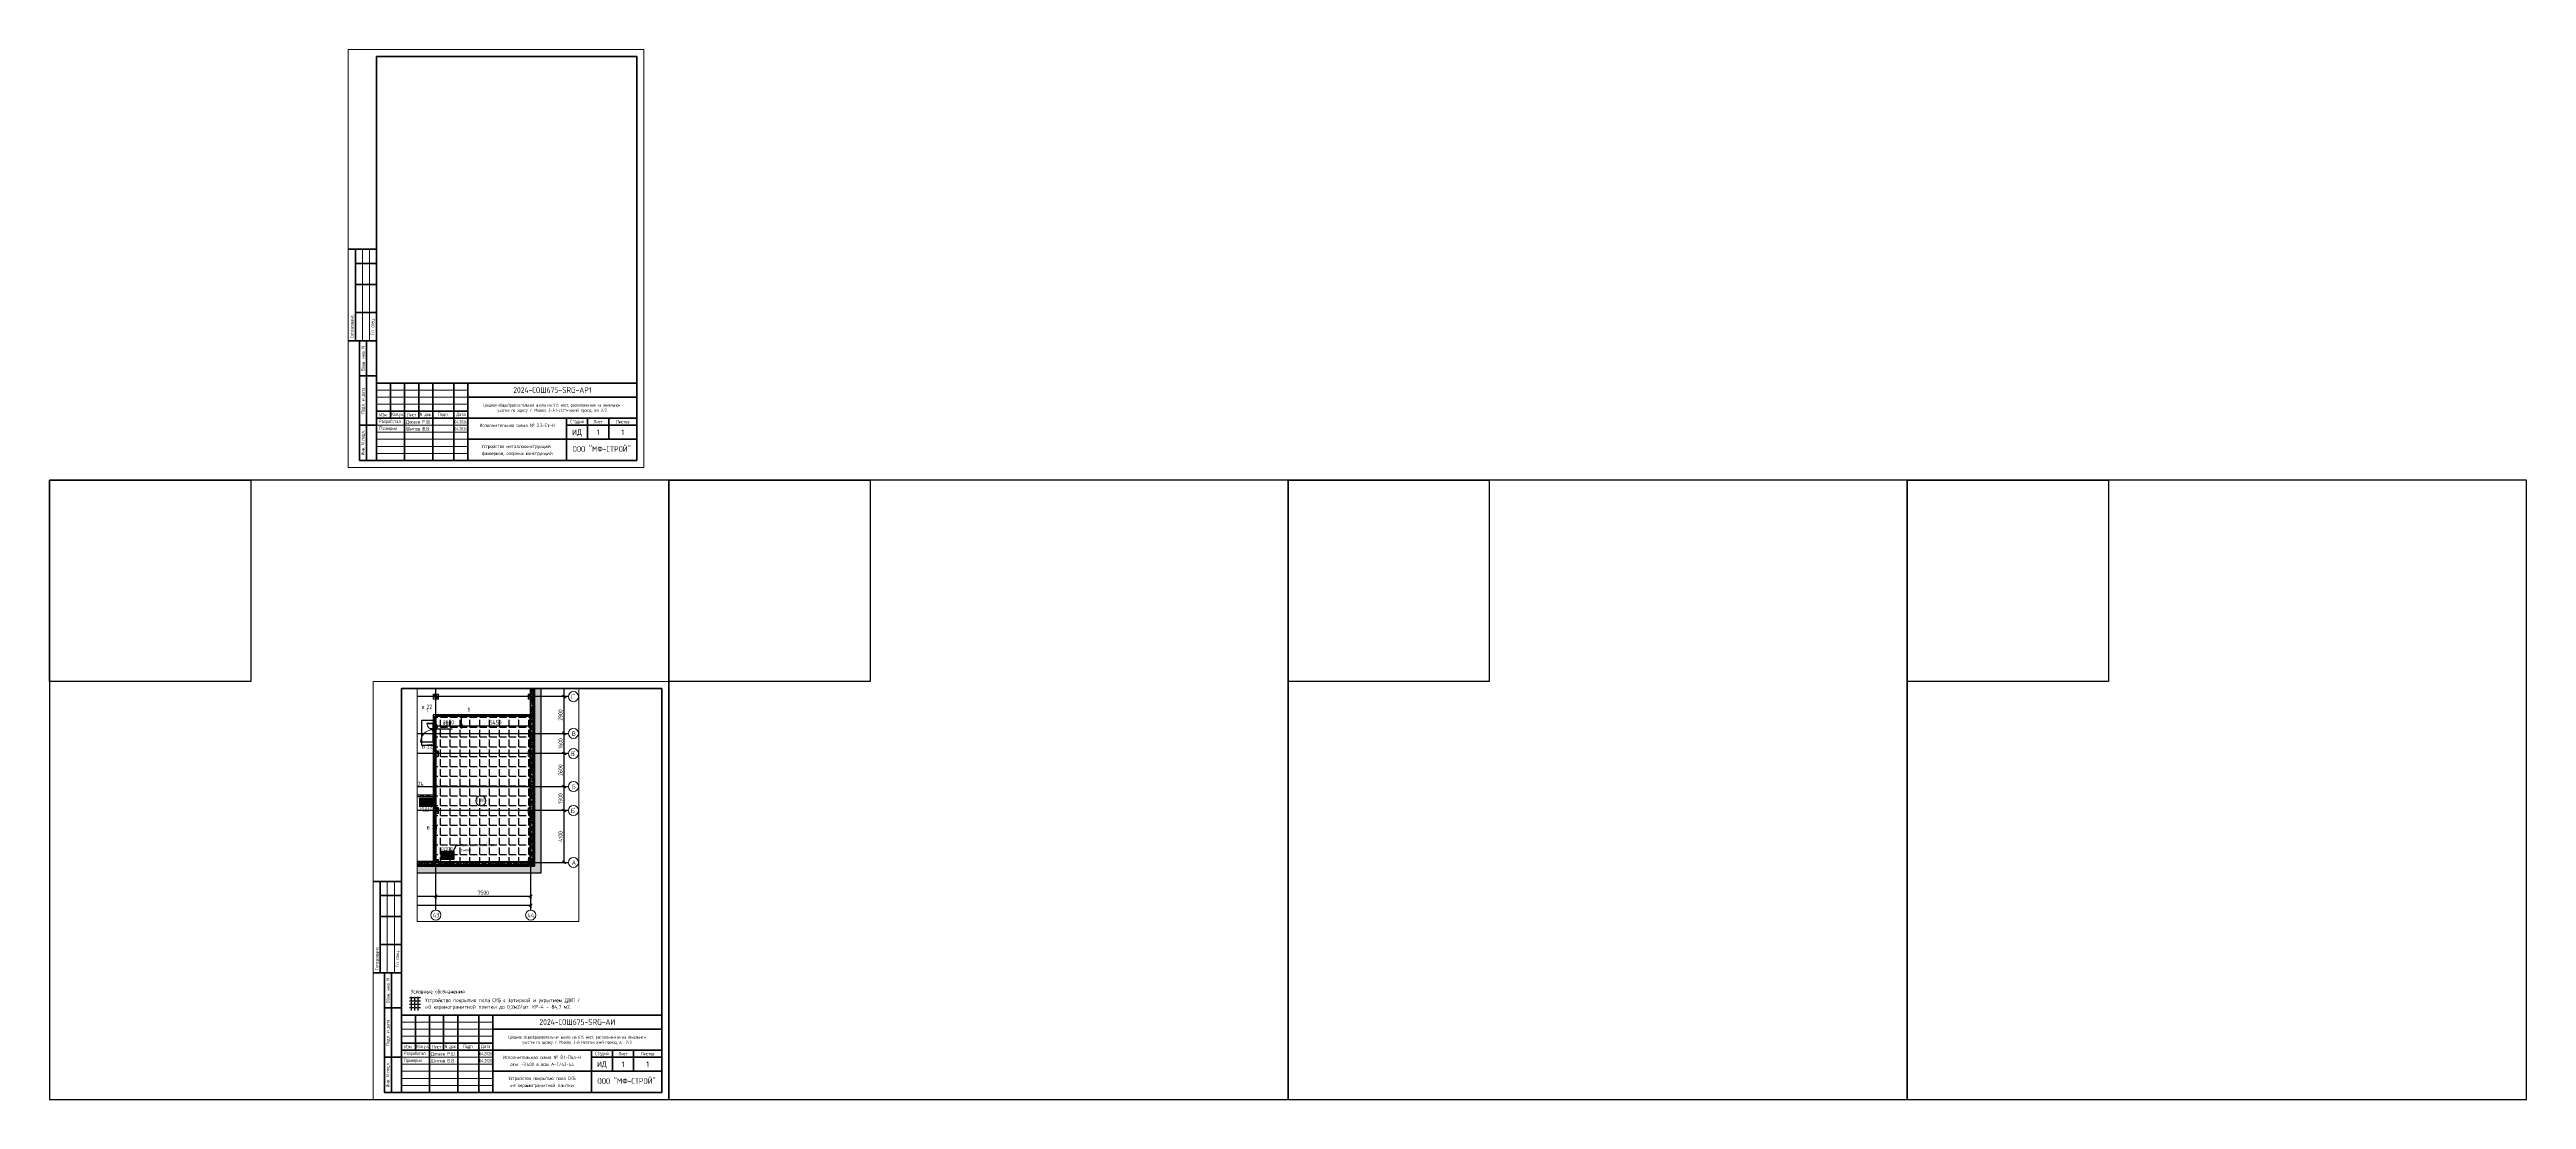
# Paper-space layout '8.1Пл' of a CAD drawing. Header units: millimetres. Extents: x -143 to 1617, y 0 to 746.
# The model-space entities are those that its viewports show. They can reach past a viewport. Long polylines and large blocks are cut down to what shows.
import ezdxf
from ezdxf.enums import TextEntityAlignment as Align

# ---------------------------------------------------------------- set-up
doc = ezdxf.new("R2018")
doc.units = ezdxf.units.MM
doc.linetypes.add('ADSK_Линия сетки', pattern=[2500, 2000, -250, 0, -250])
doc.layers.get('Defpoints').update_dxf_attribs({"color": 250})
for name, color, linetype, lineweight in [('4.1) Плитка. 3.1 вып.', 30, 'Continuous', 30), ('A-ANNO-DIMS', 250, 'Continuous', 9), ('A-AREA-IDEN', 250, 'Continuous', 9), ('A-DETL', 250, 'Continuous', 5), ('A-DETL-1', 250, 'Continuous', 53), ('A-DETL-2', 250, 'Continuous', 5), ('A-DETL-GENF', 250, 'Continuous', 9), ('A-DETL-GENF-1', 250, 'Continuous', 5), ('A-DOOR', 250, 'Continuous', 5), ('A-DOOR-1', 250, 'Continuous', 13), ('A-DOOR-FRAM', 250, 'Continuous', 5), ('A-FLOR-1', 250, 'Continuous', 5), ('A-GENM-1', 250, 'Continuous', 5), ('A-GENM-2', 250, 'Continuous', 5), ('A-GENM-IDEN', 250, 'Continuous', 9), ('A-WALL', 250, 'Continuous', 9), ('A-WALL-1', 250, 'Continuous', 50), ('A-WALL-2', 250, 'Continuous', 5), ('A-WALL-3', 250, 'Continuous', 13), ('G-ANNO-SYMB-3', 250, 'Continuous', 9), ('G-ANNO-TEXT', 250, 'Continuous', 9), ('I-WALL-1', 250, 'Continuous', 5), ('S-COLS-1', 250, 'Continuous', 5), ('S-COLS-2', 250, 'Continuous', 5), ('S-FNDN-1', 250, 'Continuous', 5), ('Оси', 250, 'Continuous', 9), ('Оси-1', 250, 'ADSK_Линия сетки', 9)]:
    doc.layers.add(name, color=color, linetype=linetype, lineweight=lineweight)
doc.layers.add('ВЭ', color=7, linetype='Continuous')
doc.styles.add('GOST Common', font='', dxfattribs={"width": 0.9, "height": 350})
doc.styles.add('GOST Common_1', font='', dxfattribs={"width": 0.9, "height": 250})
doc.styles.add('GOST Common_2', font='', dxfattribs={"width": 0.8, "height": 350})
doc.styles.add('ISOCPEUR', font='isocpeur.ttf', dxfattribs={"width": 0.8, "height": 100})
doc.styles.add('ISOCPEUR_I_1', font='ГОСТ тип А.ttf', dxfattribs={"height": 2500})
doc.styles.get("Standard").update_dxf_attribs({"font": 'ГОСТ тип А.ttf'})
doc.styles.add('СПДС', font='ГОСТ тип А.ttf', dxfattribs={"width": 0.9})
doc.styles.get('GOST Common').set_extended_font_data('GOST Common')
doc.styles.get('GOST Common_1').set_extended_font_data('GOST Common')
doc.styles.get('GOST Common_2').set_extended_font_data('GOST Common')
doc.dimstyles.new('А3', dxfattribs={"dimtxt": 333, "dimasz": 222, "dimexe": 222, "dimexo": 111, "dimgap": 111, "dimtad": 1, "dimtoh": 1, "dimdec": 0, "dimrnd": 0.0015, "dimzin": 0, "dimdsep": 46, "dimtxsty": 'Standard', "dimblk": 'OBLIQUE', "dimcen": 0, "dimclrd": 7, "dimclre": 7, "dimclrt": 7, "dimadec": 0, "dimazin": 0, "dimtfac": 1, "dimtdec": 0, "dimtofl": 0, "dimtmove": 0, "dimatfit": 3, "dimfxl": 1, "dimtolj": 1, "dimtzin": 0, "dimarcsym": 0})
pattern_1 = [(135, (10997.54, 114885.93), (-142.5612, -142.5612), []), (135, (11140.1, 114885.93), (-142.5612, -142.5612), [252.016, -50.403, 3.353, -47.05])]
pattern_2 = [(0, (10997.54, 114885.926), (120.968, 69.841), [80.645, -161.29]), (120, (10997.54, 114885.926), (-120.96808, 69.84086), [80.645, -161.29]), (60, (10997.54, 114885.926), (-8e-05, 139.68186), [0, -161.29, 80.645, 0])]
pattern_3 = [(45, (10997.54, 114885.93), (-251.4472, 251.4472), []), (45, (10997.54, 115266.93), (-251.4472, 251.4472), [])]

# ---------------------------------------------------------------- blocks, each defined once
blk = doc.blocks.new('*U5398')
at = {"color": 4}
blk.add_lwpolyline([(-220, -220), (220, -220), (220, 220), (-220, 220)], close=True, dxfattribs=at)
at = {"color": 3}
blk.add_lwpolyline([(-220, 220), (-77, 220), (-77, 77), (-220, 77)], close=True, dxfattribs=at)
blk = doc.blocks.new('*U5399')
at = {"color": 0, "linetype": 'ByBlock', "lineweight": -2, "transparency": 16777216}
for p in [(0, 0), (440, 0), (880, 0), (1320, 0)]:
    blk.add_blockref('*U5398', p, dxfattribs=at)
blk = doc.blocks.new('*U5439')
at = {"lineweight": 0}
blk.add_lwpolyline([(-205, -5), (5, -5), (5, 292), (-205, 292)], close=True, dxfattribs=at)
at = {"color": 0, "linetype": 'Continuous', "lineweight": 50}
blk.add_lwpolyline([(-185, 287), (0, 287), (0, 0), (-185, 0)], close=True, dxfattribs=at)
at = {"lineweight": 35}
for points in [[(-185, 150), (-205, 150)], [(-200, 85), (-200, 150)], [(-185, 140), (-200, 140)], [(-185, 125), (-200, 125)], [(-185, 105), (-200, 105)], [(-185, 85), (-205, 85)], [(-185, 85), (-197, 85), (-197, 0), (-185, 0)], [(-192, 0), (-192, 85)], [(-185, 60), (-197, 60)], [(-175, 55), (-175, 30)], [(-165, 55), (-165, 0)], [(-155, 55), (-155, 30)], [(-145, 55), (-145, 0)], [(-130, 55), (-130, 0)], [(-120, 55), (-120, 0)], [(-120, 45), (0, 45)], [(-185, 25), (-197, 25)], [(-185, 35), (-120, 35)], [(-185, 30), (0, 30)], [(-50, 30), (-50, 0)], [(-50, 25), (0, 25)], [(-35, 30), (-35, 15)], [(-20, 30), (-20, 15)], [(-120, 15), (0, 15)]]:
    blk.add_lwpolyline(points, dxfattribs=at)
at = {"lineweight": 18}
for points in [[(-195, 85), (-195, 150)], [(-190, 85), (-190, 150)], [(-185, 50), (-120, 50)], [(-185, 45), (-120, 45)], [(-185, 40), (-120, 40)], [(-185, 25), (-120, 25)], [(-185, 20), (-120, 20)], [(-185, 15), (-120, 15)], [(-185, 10), (-120, 10)], [(-185, 5), (-120, 5)]]:
    blk.add_lwpolyline(points, dxfattribs=at)
at = {"lineweight": 35}
blk.add_lwpolyline([(-185, 0), (0, 0), (0, 55), (-185, 55)], close=True, dxfattribs=at)
at = {"lineweight": 0}
blk.add_lwpolyline([(0, -5), (5, -5), (5, 0)], dxfattribs=at)
at = {"lineweight": -2, "char_height": 2.5, "attachment_point": 5, "rotation": 90, "style": 'СПДС'}
for s, insert, width in [('Согласовано', (-202.5, 95), 19.991), ('Гл. спец.', (-187.5, 95), 19.991), ('Взам. инв. N', (-194.5, 72.5), 24.991), ('Подл. и дата', (-194.5, 42.5), 34.991), ('Инв. N подл.', (-194.5, 12.5), 24.991)]:
    blk.add_mtext(s, dxfattribs=dict(at, insert=insert, width=width))
at = {"insert": (-60.2, 37.2), "char_height": 2.2, "attachment_point": 5, "style": 'СПДС'}
blk.add_mtext_dynamic_manual_height_columns('Средняя общеобразовательная школа на 675 мест, расположенная на земельном\\P\\pxqc;участке по адресу: г. Москва, 2-й Нагатинский проезд, вл. 2/3', width=118.293, gutter_width=0, heights=[12.8], dxfattribs=at)
at = {"lineweight": -2, "char_height": 2.5, "style": 'СПДС'}
for s, insert, width, attachment_point in [('Разработал', (-183.1, 27.5), 17.953, 4), ('Проверил', (-183.1, 22.5), 17.953, 4), ('Изм.', (-180, 32.5), 10, 5), ('Кол.уч.', (-170, 32.5), 10, 5), ('Лист', (-160, 32.5), 10, 5), ('N док.', (-150, 32.5), 10, 5), ('Подп.', (-137.5, 32.5), 15, 5), ('Дата', (-125, 32.5), 10, 5), ('Стадия', (-42.5, 27.5), 15, 5), ('Лист', (-27.5, 27.5), 15, 5), ('Листов', (-10, 27.5), 20, 5)]:
    blk.add_mtext(s, dxfattribs=dict(at, insert=insert, width=width, attachment_point=attachment_point))
at = {"lineweight": 30, "width": 0.9, "flags": 104}
blk.add_attdef('ШАПКА', text='', height=3, dxfattribs=at).set_placement((-135, 281), align=Align.MIDDLE_CENTER)
at = {"style": 'СПДС'}
for tag, height, p in [('ШИФР_ПРОЕКТА', 4, (-60, 50)), ('НАИМЕНОВАНИЕ_ОБЪЕКТА2', 2.5, (-85, 20)), ('НАИМЕНОВАНИЕ_ОБЪЕКТА', 2.5, (-85, 25)), ('СТАДИЯ', 4, (-42.5, 20)), ('ЛИСТ_первый', 4, (-27.5, 20)), ('ЛИСТОВ', 4, (-10, 20)), ('НАИМЕНОВАНИЕ_ЧЕРТЕЖА2', 2.5, (-85, 5)), ('НАИМЕНОВАНИЕ_ЧЕРТЕЖА1', 2.5, (-85, 10)), ('ОРГАНИЗАЦИЯ_РАЗРАБОТЧИК1', 4, (-25, 8.1))]:
    blk.add_attdef(tag, text='', height=height, dxfattribs=at).set_placement(p, align=Align.MIDDLE_CENTER)
for tag, p in [('РАЗРАБОТЧИК', (-164, 27.5)), ('РУК.ГРУППЫ', (-164, 22.5))]:
    blk.add_attdef(tag, text='', height=2.5, dxfattribs=at).set_placement(p, align=Align.MIDDLE_LEFT)
at = {"style": 'СПДС', "width": 0.9}
for tag, p in [('ДАТА1', (-129.6, 26.4)), ('ДАТА2', (-129.6, 21.4))]:
    blk.add_attdef(tag, p, '', height=2.3, dxfattribs=at)
blk = doc.blocks.new('Дверь_СКБ_2Ст - СОШ_Дв_1570_1550_x2100h _пр_ завертка-35617996-АР1_Кладочный план подвала_ Блок 2_ 3')
at = {"layer": 'A-DOOR'}
h = blk.add_hatch(dxfattribs=at)
h.set_pattern_fill('FP_10', color=256, style=0, pattern_type=2)
h.set_pattern_definition([(135, (1501.41, 124.685), (-14.14214, -14.14214), []), (225, (1501.41, 124.685), (14.14214, -14.14214), [])])
h.paths.add_polyline_path([(797.5, 60), (787.5, 60), (787.5, -60), (797.5, -60)])
at = {"layer": 'A-DOOR-FRAM'}
h = blk.add_hatch(dxfattribs=at)
h.set_pattern_fill('FP_11', color=256, style=0, pattern_type=2)
h.set_pattern_definition([(45, (-621.384, 124.685), (-14.1421, 14.1421), []), (135, (-621.384, 124.685), (-14.1421, -14.1421), [])])
h.paths.add_polyline_path([(-762.5, 60), (-772.5, 60), (-772.5, -60), (-762.5, -60)])
at = {"layer": 'A-DOOR'}
for centre, radius, start, end in [((-737.5, 60), 1000, 0, 90), ((762.5, 60), 500, 90, 180)]:
    blk.add_arc(centre, radius, start, end, dxfattribs=at)
at = {"layer": 'A-DOOR-1'}
for p, q in [((-737.5, 1060), (-737.5, 60)), ((-697.5, 1060), (-737.5, 1060)), ((-737.5, 60), (-697.5, 60)), ((-697.5, 60), (-697.5, 1060)), ((762.5, 560), (722.5, 560)), ((722.5, 560), (722.5, 60)), ((722.5, 60), (762.5, 60)), ((762.5, 60), (762.5, 560))]:
    blk.add_line(p, q, dxfattribs=at)
at = {"layer": 'A-DOOR-FRAM'}
for p, q in [((-747.5, 68), (-817.5, 68)), ((-817.5, 68), (-817.5, 60)), ((-817.5, 60), (-747.5, 60)), ((-762.5, 60), (-772.5, 60)), ((-772.5, 60), (-772.5, -60)), ((-737.5, 60), (-762.5, 60)), ((-762.5, 60), (-762.5, -20)), ((-762.5, -60), (-762.5, 60)), ((-747.5, 60), (-747.5, 68)), ((-737.5, 20), (-737.5, 60)), ((-727.5, 20), (-737.5, 20)), ((-727.5, -20), (-727.5, 20)), ((762.5, 20), (752.5, 20)), ((752.5, 20), (752.5, -20)), ((762.5, 60), (762.5, 20)), ((787.5, 60), (762.5, 60)), ((842.5, 68), (772.5, 68)), ((772.5, 68), (772.5, 60)), ((772.5, 60), (842.5, 60)), ((787.5, -20), (787.5, 60)), ((797.5, 60), (787.5, 60)), ((787.5, 60), (787.5, -60)), ((797.5, -60), (797.5, 60)), ((842.5, 60), (842.5, 68)), ((-747.5, -60), (-817.5, -60)), ((-817.5, -60), (-817.5, -68)), ((-817.5, -68), (-747.5, -68)), ((-772.5, -60), (-762.5, -60)), ((-762.5, -20), (-727.5, -20)), ((-747.5, -20), (-762.5, -20)), ((-762.5, -20), (-762.5, -60)), ((-762.5, -60), (-747.5, -60)), ((-747.5, -60), (-747.5, -20)), ((-747.5, -68), (-747.5, -60)), ((752.5, -20), (787.5, -20)), ((787.5, -20), (772.5, -20)), ((772.5, -20), (772.5, -60)), ((772.5, -60), (787.5, -60)), ((842.5, -60), (772.5, -60)), ((772.5, -60), (772.5, -68)), ((772.5, -68), (842.5, -68)), ((787.5, -60), (787.5, -20)), ((787.5, -60), (797.5, -60)), ((842.5, -68), (842.5, -60))]:
    blk.add_line(p, q, dxfattribs=at)
blk = doc.blocks.new('BSC_Колонна _Прямоугольная - 400x400-V16-АР1_Кладочный план подвала_ Блок 2_ 3')
at = {"layer": 'S-COLS-2'}
h = blk.add_hatch(dxfattribs=at)
h.set_pattern_fill('FP_28', color=256, style=0, pattern_type=2)
h.set_pattern_definition([(135, (-152750, -25), (-142.56192, -142.56192), []), (135, (-152607.44, -25), (-142.56192, -142.56192), [252.016, -50.403, 3.353, -47.05])])
h.paths.add_polyline_path([(-200, -200), (200, -200), (200, 200), (-200, 200)])
at = {"layer": 'S-COLS-1'}
for p, q in [((200, 200), (-200, 200)), ((-200, 200), (-200, -200)), ((200, -200), (200, 200)), ((-200, -200), (200, -200))]:
    blk.add_line(p, q, dxfattribs=at)
blk = doc.blocks.new('BSC_Колонна _Прямоугольная - 400x400-V77-АР1_Кладочный план подвала_ Блок 2_ 3')
at = {"layer": 'S-COLS-2'}
h = blk.add_hatch(dxfattribs=at)
h.set_pattern_fill('FP_89', color=256, style=0, pattern_type=2)
h.set_pattern_definition([(135, (-152750, -4125), (-142.56192, -142.56192), []), (135, (-152607.44, -4125), (-142.56192, -142.56192), [252.016, -50.403, 3.353, -47.05])])
h.paths.add_polyline_path([(-200, -200), (200, -200), (200, 200), (-200, 200)])
at = {"layer": 'S-COLS-1'}
for p, q in [((200, 200), (-200, 200)), ((-200, 200), (-200, -200)), ((200, -200), (200, 200)), ((-200, -200), (200, -200))]:
    blk.add_line(p, q, dxfattribs=at)
blk = doc.blocks.new('BSC_Колонна _Прямоугольная - 400x400-V78-АР1_Кладочный план подвала_ Блок 2_ 3')
at = {"layer": 'S-COLS-2'}
h = blk.add_hatch(dxfattribs=at)
h.set_pattern_fill('FP_90', color=256, style=0, pattern_type=2)
h.set_pattern_definition([(135, (-152749.81, -8625), (-142.56192, -142.56192), []), (135, (-152607.25, -8625), (-142.56192, -142.56192), [252.016, -50.403, 3.353, -47.05])])
h.paths.add_polyline_path([(-200, -200), (200, -200), (200, 200), (-200, 200)])
at = {"layer": 'S-COLS-1'}
for p, q in [((200, 200), (-200, 200)), ((-200, 200), (-200, -200)), ((200, -200), (200, 200)), ((-200, -200), (200, -200))]:
    blk.add_line(p, q, dxfattribs=at)
blk = doc.blocks.new('BSC_Колонна _Прямоугольная - 400x400-V81-АР1_Кладочный план подвала_ Блок 2_ 3')
at = {"layer": 'S-COLS-2'}
h = blk.add_hatch(dxfattribs=at)
h.set_pattern_fill('FP_93', color=256, style=0, pattern_type=2)
h.set_pattern_definition([(135, (-152749.81, -13125), (-142.56192, -142.56192), []), (135, (-152607.25, -13125), (-142.56192, -142.56192), [252.016, -50.403, 3.353, -47.05])])
h.paths.add_polyline_path([(-200, -200), (200, -200), (200, 200), (-200, 200)])
at = {"layer": 'S-COLS-1'}
for p, q in [((200, 200), (-200, 200)), ((-200, 200), (-200, -200)), ((200, -200), (200, 200)), ((-200, -200), (200, -200))]:
    blk.add_line(p, q, dxfattribs=at)
blk = doc.blocks.new('BSC_Колонна _Прямоугольная - 400x400-V82-АР1_Кладочный план подвала_ Блок 2_ 3')
at = {"layer": 'S-COLS-2'}
h = blk.add_hatch(dxfattribs=at)
h.set_pattern_fill('FP_94', color=256, style=0, pattern_type=2)
h.set_pattern_definition([(135, (-145249.81, -13125), (-142.56192, -142.56192), []), (135, (-145107.25, -13125), (-142.56192, -142.56192), [252.016, -50.403, 3.353, -47.05])])
h.paths.add_polyline_path([(-200, -200), (200, -200), (200, 200), (-200, 200)])
at = {"layer": 'S-COLS-1'}
for p, q in [((200, 200), (-200, 200)), ((-200, 200), (-200, -200)), ((200, -200), (200, 200)), ((-200, -200), (200, -200))]:
    blk.add_line(p, q, dxfattribs=at)
blk = doc.blocks.new('Ом_Перемычка из уголков - A1-0_66-32788987-АР1_Кладочный план подвала_ Блок 2_ 3')
at = {"layer": 'A-GENM-1'}
blk.add_line((-455, 0), (705, 0), dxfattribs=at)
blk = doc.blocks.new('Ом_Перемычка из уголков - A1-1_57 63x100x6-34134793-АР1_Кладочный план подвала_ Блок 2_ 3')
at = {"layer": 'A-GENM-1'}
for p, q in [((-910, 0), (-660, 0)), ((-615, 0), (865, 0)), ((910, 0), (1160, 0))]:
    blk.add_line(p, q, dxfattribs=at)
blk = doc.blocks.new('Ом_Перемычка из уголков - A3-1_44-32789001-АР1_Кладочный план подвала_ Блок 2_ 3')
at = {"layer": 'A-GENM-1'}
blk.add_line((-845, 0), (1095, 0), dxfattribs=at)
blk = doc.blocks.new('Ом_Арматурная перемычка - A1-0_53-32779863-АР1_Кладочный план подвала_ Блок 2_ 3')
at = {"layer": 'A-GENM-1'}
blk.add_line((-260, 0), (510, 0), dxfattribs=at)
blk = doc.blocks.new('ADSK_КолоннаНесущая_Швеллер_Гнутый_ГОСТ 8278-83 - 140х60х5_таб_1-32331390-АР1_Кладочный план подвала_ Блок 2_ 3')
at = {"layer": 'S-COLS-1'}
for p, q in [((-16.2, 58), (-16.2, -58)), ((-11.2, -58), (-11.2, 58)), ((43.8, 70), (-4.2, 70)), ((-4.2, 65), (43.8, 65)), ((43.8, 65), (43.8, 70)), ((43.8, -65), (-4.2, -65)), ((-4.2, -70), (43.8, -70)), ((43.8, -70), (43.8, -65))]:
    blk.add_line(p, q, dxfattribs=at)
for centre, radius, start, end in [((-4.2, 58), 12, 90, 180), ((-4.2, 58), 7, 90, 180), ((-4.2, -58), 12, 180, 270), ((-4.2, -58), 7, 180, 270)]:
    blk.add_arc(centre, radius, start, end, dxfattribs=at)
blk = doc.blocks.new('230_Приямок стенки вертикально _Фунд_Плита_ - 230_Приямок стенки вертикально _Фунд_Плита_-33309263-АР1_Кладочный план подвала_ Блок 2_ 3')
at = {"layer": 'S-FNDN-1'}
for p, q in [((-406, -19), (-363, 110)), ((-351, 146), (-350, 150)), ((-350, 150), (-308, 157)), ((-297, 159), (-253, 167)), ((-242, 169), (-198, 177)), ((-187, 179), (-143, 186)), ((-132, 189), (-88, 196)), ((-77, 198), (-33, 206)), ((-22, 208), (22, 216)), ((33, 218), (77, 225)), ((88, 227), (131, 235)), ((143, 237), (187, 245)), ((198, 247), (241, 254)), ((253, 256), (297, 264)), ((308, 266), (352, 274)), ((363, 276), (407, 284)), ((-490, -270), (-473, -220)), ((-462, -185), (-418, -55))]:
    blk.add_line(p, q, dxfattribs=at)
blk = doc.blocks.new('230_Приямок стенки вертикально _Фунд_Плита_ - 230_Приямок стенки вертикально _Фунд_Плита_-33309304-АР1_Кладочный план подвала_ Блок 2_ 3')
at = {"layer": 'S-FNDN-1'}
for p, q in [((-406, -19), (-363, 110)), ((-351, 146), (-350, 150)), ((-350, 150), (-308, 157)), ((-297, 159), (-253, 167)), ((-242, 169), (-198, 177)), ((-187, 179), (-143, 186)), ((-132, 189), (-88, 196)), ((-77, 198), (-33, 206)), ((-22, 208), (22, 216)), ((33, 218), (77, 225)), ((88, 227), (132, 235)), ((143, 237), (187, 245)), ((198, 247), (242, 254)), ((253, 256), (297, 264)), ((308, 266), (352, 274)), ((363, 276), (407, 284)), ((-490, -270), (-473, -220)), ((-462, -185), (-418, -55))]:
    blk.add_line(p, q, dxfattribs=at)
blk = doc.blocks.new('Решетка металлическая РМ-2 _1000x600_ - Решетка металлическая РМ-2 _1000x600_-33345922-АР1_Кладочный план подвала_ Блок 2_ 3')
at = {"layer": 'A-GENM-2'}
for p, q in [((0, 615), (0, 660)), ((1060, 660), (0, 660)), ((0, 660), (40, 660)), ((0, 660), (0, 0)), ((0, 615), (30, 615)), ((0, 0), (0, 45)), ((30, 45), (0, 45)), ((0, 0), (1060, 0)), ((40, 0), (0, 0)), ((1060, 45), (33, 45)), ((40, 630), (40, 660)), ((40, 0), (40, 87)), ((57, 180), (57, 45)), ((69, 45), (69, 248)), ((112, 492), (112, 45)), ((124, 45), (124, 523)), ((167, 528), (167, 45)), ((179, 45), (179, 530)), ((222, 535), (222, 45)), ((234, 45), (234, 536)), ((277, 541), (277, 45)), ((289, 45), (289, 543)), ((332, 548), (332, 45)), ((344, 45), (344, 549)), ((387, 554), (387, 45)), ((399, 45), (399, 556)), ((442, 561), (442, 45)), ((454, 45), (454, 562)), ((497, 567), (497, 45)), ((509, 45), (509, 569)), ((552, 574), (552, 45)), ((564, 45), (564, 575)), ((607, 580), (607, 45)), ((619, 45), (619, 582)), ((662, 587), (662, 45)), ((674, 45), (674, 588)), ((717, 593), (717, 45)), ((729, 45), (729, 594)), ((772, 599), (772, 45)), ((784, 45), (784, 601)), ((827, 606), (827, 45)), ((839, 45), (839, 607)), ((882, 613), (882, 45)), ((894, 45), (894, 614)), ((903, 615), (1060, 615)), ((937, 615), (937, 45)), ((949, 45), (949, 615)), ((992, 615), (992, 45)), ((1004, 45), (1004, 615)), ((1020, 660), (1060, 660)), ((1020, 660), (1020, 630)), ((1020, 629), (1020, 0)), ((1060, 0), (1020, 0)), ((1060, 0), (1060, 660)), ((1060, 660), (1060, 615)), ((1060, 45), (1060, 0))]:
    blk.add_line(p, q, dxfattribs=at)
blk = doc.blocks.new('Решетка металлическая РМ-2 _1000x600_ - Решетка металлическая РМ-2 _1000x600_-V103-АР1_Кладочный план подвала_ Блок 2_ 3')
at = {"layer": 'A-GENM-2'}
for p, q in [((0, 615), (0, 660)), ((1060, 660), (0, 660)), ((0, 660), (40, 660)), ((0, 660), (0, 15)), ((0, 615), (30, 615)), ((0, 15), (0, 45)), ((30, 45), (0, 45)), ((1060, 45), (33, 45)), ((40, 630), (40, 660)), ((40, 15), (40, 87)), ((57, 180), (57, 45)), ((69, 45), (69, 248)), ((112, 492), (112, 45)), ((124, 45), (124, 523)), ((167, 528), (167, 45)), ((179, 45), (179, 530)), ((222, 535), (222, 45)), ((234, 45), (234, 536)), ((277, 541), (277, 45)), ((289, 45), (289, 543)), ((332, 548), (332, 45)), ((344, 45), (344, 549)), ((387, 554), (387, 45)), ((399, 45), (399, 556)), ((442, 561), (442, 45)), ((454, 45), (454, 562)), ((497, 567), (497, 45)), ((509, 45), (509, 569)), ((552, 574), (552, 45)), ((564, 45), (564, 575)), ((607, 580), (607, 45)), ((619, 45), (619, 582)), ((662, 587), (662, 45)), ((674, 45), (674, 588)), ((717, 593), (717, 45)), ((729, 45), (729, 594)), ((772, 600), (772, 45)), ((784, 45), (784, 601)), ((827, 606), (827, 45)), ((839, 45), (839, 607)), ((882, 613), (882, 45)), ((894, 45), (894, 614)), ((903, 615), (1060, 615)), ((937, 615), (937, 45)), ((949, 45), (949, 615)), ((992, 615), (992, 45)), ((1004, 45), (1004, 615)), ((1020, 660), (1060, 660)), ((1020, 660), (1020, 630)), ((1020, 629), (1020, 15)), ((1060, 15), (1060, 660)), ((1060, 660), (1060, 615)), ((1060, 45), (1060, 15))]:
    blk.add_line(p, q, dxfattribs=at)
blk = doc.blocks.new('Ось сетки - Круг_Ø8 мм-39983606-АР1_Кладочный план подвала_ Блок 2_ 3')
at = {"layer": 'Оси'}
for start, end in [(360, 180), (180, 360)]:
    blk.add_arc((0, 0), 4, start, end, dxfattribs=at)
blk = doc.blocks.new('AAR_СКБ_Марка_Помещения - Номер-17325395-АР1_Кладочный план подвала_ Блок 2_ 3')
at = {"layer": 'A-AREA-IDEN'}
blk.add_circle((0, 1.5), 4, dxfattribs=at)
blk = doc.blocks.new('_Oblique')
at = {"color": 0, "linetype": 'ByBlock', "lineweight": -2}
blk.add_line((-0.5, -0.5), (0.5, 0.5), dxfattribs=at)
blk = doc.blocks.new('*D5214')
at = {"layer": 'A-ANNO-DIMS', "color": 7, "lineweight": -2, "transparency": 16777216}
for p, q in [((151348, 112237), (156248, 112237)), ((151348, 112226), (151348, 112015)), ((156248, 112226), (156248, 112015))]:
    blk.add_line(p, q, dxfattribs=at)
at = {"layer": 'Defpoints', "color": 0, "lineweight": 30, "transparency": 16777216}
for p in [(151348, 112337), (156248, 112337), (156248, 112237)]:
    blk.add_point(p, dxfattribs=at)
at = {"layer": 'A-ANNO-DIMS', "color": 7, "lineweight": -2, "transparency": 16777216, "xscale": 222, "yscale": 222, "zscale": 222, "rotation": 180}
blk.add_blockref('_Oblique', (151348, 112237), dxfattribs=at)
at = {"layer": 'A-ANNO-DIMS', "color": 7, "lineweight": -2, "transparency": 16777216, "xscale": 222, "yscale": 222, "zscale": 222}
blk.add_blockref('_Oblique', (156248, 112237), dxfattribs=at)
at = {"layer": 'A-ANNO-DIMS', "color": 7, "lineweight": -2, "transparency": 16777216, "insert": (153798, 112515), "char_height": 333, "width": 2.57, "attachment_point": 5}
blk.add_mtext('\\A1;4900', dxfattribs=at)
blk = doc.blocks.new('*D5215')
at = {"layer": 'A-ANNO-DIMS', "color": 7, "lineweight": -2, "transparency": 16777216}
for p, q in [((156248, 112237), (163748, 112237)), ((156248, 112226), (156248, 112015)), ((163748, 112226), (163748, 112015))]:
    blk.add_line(p, q, dxfattribs=at)
at = {"layer": 'Defpoints', "color": 0, "lineweight": 30, "transparency": 16777216}
for p in [(156248, 112337), (163748, 112337), (163748, 112237)]:
    blk.add_point(p, dxfattribs=at)
at = {"layer": 'A-ANNO-DIMS', "color": 7, "lineweight": -2, "transparency": 16777216, "xscale": 222, "yscale": 222, "zscale": 222, "rotation": 180}
blk.add_blockref('_Oblique', (156248, 112237), dxfattribs=at)
at = {"layer": 'A-ANNO-DIMS', "color": 7, "lineweight": -2, "transparency": 16777216, "xscale": 222, "yscale": 222, "zscale": 222}
blk.add_blockref('_Oblique', (163748, 112237), dxfattribs=at)
at = {"layer": 'A-ANNO-DIMS', "color": 7, "lineweight": -2, "transparency": 16777216, "insert": (159998, 112515), "char_height": 333, "width": 2.48, "attachment_point": 5}
blk.add_mtext('\\A1;7500', dxfattribs=at)
blk = doc.blocks.new('*D5179')
at = {"layer": 'A-ANNO-DIMS', "color": 7, "lineweight": -2, "transparency": 16777216}
for p, q in [((156048, 125460), (155826, 125460)), ((156048, 125692), (156048, 125238)), ((156248, 125692), (156248, 125238)), ((156248, 125460), (157546, 125460))]:
    blk.add_line(p, q, dxfattribs=at)
at = {"layer": 'Defpoints', "color": 0, "lineweight": 30, "transparency": 16777216}
for p in [(156048, 125803), (156248, 125803), (156248, 125460)]:
    blk.add_point(p, dxfattribs=at)
at = {"layer": 'A-ANNO-DIMS', "color": 7, "lineweight": -2, "transparency": 16777216, "xscale": 222, "yscale": 222, "zscale": 222}
blk.add_blockref('_Oblique', (156048, 125460), dxfattribs=at)
at = {"layer": 'A-ANNO-DIMS', "color": 7, "lineweight": -2, "transparency": 16777216, "xscale": 222, "yscale": 222, "zscale": 222, "rotation": 180}
blk.add_blockref('_Oblique', (156248, 125460), dxfattribs=at)
at = {"layer": 'A-ANNO-DIMS', "color": 7, "lineweight": -2, "transparency": 16777216, "insert": (156803, 126015), "char_height": 333, "width": 1.86, "attachment_point": 1, "line_spacing_factor": 1.022761}
blk.add_mtext('\\A1;200', dxfattribs=at)
blk = doc.blocks.new('*D5180')
at = {"layer": 'A-ANNO-DIMS', "color": 7, "lineweight": -2, "transparency": 16777216}
for p, q in [((156248, 125703), (158248, 125703)), ((156248, 125692), (156248, 125481)), ((158248, 126352), (158248, 125481))]:
    blk.add_line(p, q, dxfattribs=at)
at = {"layer": 'Defpoints', "color": 0, "lineweight": 30, "transparency": 16777216}
for p in [(156248, 125803), (158248, 126463), (158248, 125703)]:
    blk.add_point(p, dxfattribs=at)
at = {"layer": 'A-ANNO-DIMS', "color": 7, "lineweight": -2, "transparency": 16777216, "xscale": 222, "yscale": 222, "zscale": 222, "rotation": 180}
blk.add_blockref('_Oblique', (156248, 125703), dxfattribs=at)
at = {"layer": 'A-ANNO-DIMS', "color": 7, "lineweight": -2, "transparency": 16777216, "xscale": 222, "yscale": 222, "zscale": 222}
blk.add_blockref('_Oblique', (158248, 125703), dxfattribs=at)
at = {"layer": 'A-ANNO-DIMS', "color": 7, "lineweight": -2, "transparency": 16777216, "insert": (157248, 125981), "char_height": 333, "width": 2.48, "attachment_point": 5}
blk.add_mtext('\\A1;2000', dxfattribs=at)
blk = doc.blocks.new('*D5181')
at = {"layer": 'A-ANNO-DIMS', "color": 7, "lineweight": -2, "transparency": 16777216}
for p, q in [((158248, 126352), (158248, 125481)), ((158248, 125703), (163698, 125703)), ((163698, 125692), (163698, 125481))]:
    blk.add_line(p, q, dxfattribs=at)
at = {"layer": 'Defpoints', "color": 0, "lineweight": 30, "transparency": 16777216}
for p in [(158248, 126463), (163698, 125803), (163698, 125703)]:
    blk.add_point(p, dxfattribs=at)
at = {"layer": 'A-ANNO-DIMS', "color": 7, "lineweight": -2, "transparency": 16777216, "xscale": 222, "yscale": 222, "zscale": 222, "rotation": 180}
blk.add_blockref('_Oblique', (158248, 125703), dxfattribs=at)
at = {"layer": 'A-ANNO-DIMS', "color": 7, "lineweight": -2, "transparency": 16777216, "xscale": 222, "yscale": 222, "zscale": 222}
blk.add_blockref('_Oblique', (163698, 125703), dxfattribs=at)
at = {"layer": 'A-ANNO-DIMS', "color": 7, "lineweight": -2, "transparency": 16777216, "insert": (160973, 125981), "char_height": 333, "width": 2.57, "attachment_point": 5}
blk.add_mtext('\\A1;5450', dxfattribs=at)
blk = doc.blocks.new('*D5109')
at = {"layer": 'A-ANNO-DIMS', "color": 7, "lineweight": -2, "transparency": 16777216}
for p, q in [((80148, 111537), (163748, 111537)), ((80148, 111526), (80148, 111315)), ((163748, 111526), (163748, 111315))]:
    blk.add_line(p, q, dxfattribs=at)
at = {"layer": 'Defpoints', "color": 0, "lineweight": 30, "transparency": 16777216}
for p in [(80148, 111637), (163748, 111637), (163748, 111537)]:
    blk.add_point(p, dxfattribs=at)
at = {"layer": 'A-ANNO-DIMS', "color": 7, "lineweight": -2, "transparency": 16777216, "xscale": 222, "yscale": 222, "zscale": 222, "rotation": 180}
blk.add_blockref('_Oblique', (80148, 111537), dxfattribs=at)
at = {"layer": 'A-ANNO-DIMS', "color": 7, "lineweight": -2, "transparency": 16777216, "xscale": 222, "yscale": 222, "zscale": 222}
blk.add_blockref('_Oblique', (163748, 111537), dxfattribs=at)
at = {"layer": 'A-ANNO-DIMS', "color": 7, "lineweight": -2, "transparency": 16777216, "insert": (121948, 111815), "char_height": 333, "width": 3.1, "attachment_point": 5}
blk.add_mtext('\\A1;83600', dxfattribs=at)
blk = doc.blocks.new('*D5138')
at = {"layer": 'A-ANNO-DIMS', "color": 7, "lineweight": -2, "transparency": 16777216}
for p, q in [((166380, 114911), (166380, 119011)), ((166391, 119011), (166602, 119011)), ((166391, 114911), (166602, 114911))]:
    blk.add_line(p, q, dxfattribs=at)
at = {"layer": 'Defpoints', "color": 0, "lineweight": 30, "transparency": 16777216}
for p in [(166280, 119011), (166380, 119011), (166280, 114911)]:
    blk.add_point(p, dxfattribs=at)
at = {"layer": 'A-ANNO-DIMS', "color": 7, "lineweight": -2, "transparency": 16777216, "xscale": 222, "yscale": 222, "zscale": 222}
for p, rotation in [((166380, 119011), 90), ((166380, 114911), 270)]:
    blk.add_blockref('_Oblique', p, dxfattribs=dict(at, rotation=rotation))
at = {"layer": 'A-ANNO-DIMS', "color": 7, "lineweight": -2, "transparency": 16777216, "insert": (166102, 116961), "char_height": 333, "width": 2.38, "attachment_point": 5, "rotation": 90}
blk.add_mtext('\\A1;4100', dxfattribs=at)
blk = doc.blocks.new('*D5139')
at = {"layer": 'A-ANNO-DIMS', "color": 7, "lineweight": -2, "transparency": 16777216}
for p, q in [((166380, 119011), (166380, 120911)), ((166391, 120911), (166602, 120911)), ((166391, 119011), (166602, 119011))]:
    blk.add_line(p, q, dxfattribs=at)
at = {"layer": 'Defpoints', "color": 0, "lineweight": 30, "transparency": 16777216}
for p in [(166280, 120911), (166380, 120911), (166280, 119011)]:
    blk.add_point(p, dxfattribs=at)
at = {"layer": 'A-ANNO-DIMS', "color": 7, "lineweight": -2, "transparency": 16777216, "xscale": 222, "yscale": 222, "zscale": 222}
for p, rotation in [((166380, 120911), 90), ((166380, 119011), 270)]:
    blk.add_blockref('_Oblique', p, dxfattribs=dict(at, rotation=rotation))
at = {"layer": 'A-ANNO-DIMS', "color": 7, "lineweight": -2, "transparency": 16777216, "insert": (166102, 119961), "char_height": 333, "width": 2.3, "attachment_point": 5, "rotation": 90}
blk.add_mtext('\\A1;1900', dxfattribs=at)
blk = doc.blocks.new('*D5140')
at = {"layer": 'A-ANNO-DIMS', "color": 7, "lineweight": -2, "transparency": 16777216}
for p, q in [((166380, 120911), (166380, 123511)), ((166391, 123511), (166602, 123511)), ((166391, 120911), (166602, 120911))]:
    blk.add_line(p, q, dxfattribs=at)
at = {"layer": 'Defpoints', "color": 0, "lineweight": 30, "transparency": 16777216}
for p in [(166280, 123511), (166380, 123511), (166280, 120911)]:
    blk.add_point(p, dxfattribs=at)
at = {"layer": 'A-ANNO-DIMS', "color": 7, "lineweight": -2, "transparency": 16777216, "xscale": 222, "yscale": 222, "zscale": 222}
for p, rotation in [((166380, 123511), 90), ((166380, 120911), 270)]:
    blk.add_blockref('_Oblique', p, dxfattribs=dict(at, rotation=rotation))
at = {"layer": 'A-ANNO-DIMS', "color": 7, "lineweight": -2, "transparency": 16777216, "insert": (166102, 122211), "char_height": 333, "width": 2.48, "attachment_point": 5, "rotation": 90}
blk.add_mtext('\\A1;2600', dxfattribs=at)
blk = doc.blocks.new('*D5141')
at = {"layer": 'A-ANNO-DIMS', "color": 7, "lineweight": -2, "transparency": 16777216}
for p, q in [((166380, 123511), (166380, 125111)), ((166391, 125111), (166602, 125111)), ((166391, 123511), (166602, 123511))]:
    blk.add_line(p, q, dxfattribs=at)
at = {"layer": 'Defpoints', "color": 0, "lineweight": 30, "transparency": 16777216}
for p in [(166280, 125111), (166280, 123511), (166380, 125111)]:
    blk.add_point(p, dxfattribs=at)
at = {"layer": 'A-ANNO-DIMS', "color": 7, "lineweight": -2, "transparency": 16777216, "xscale": 222, "yscale": 222, "zscale": 222}
for p, rotation in [((166380, 125111), 90), ((166380, 123511), 270)]:
    blk.add_blockref('_Oblique', p, dxfattribs=dict(at, rotation=rotation))
at = {"layer": 'A-ANNO-DIMS', "color": 7, "lineweight": -2, "transparency": 16777216, "insert": (166102, 124311), "char_height": 333, "width": 2.3, "attachment_point": 5, "rotation": 90}
blk.add_mtext('\\A1;1600', dxfattribs=at)
blk = doc.blocks.new('*D5142')
at = {"layer": 'A-ANNO-DIMS', "color": 7, "lineweight": -2, "transparency": 16777216}
for p, q in [((166380, 125111), (166380, 128011)), ((166391, 128011), (166602, 128011)), ((166391, 125111), (166602, 125111))]:
    blk.add_line(p, q, dxfattribs=at)
at = {"layer": 'Defpoints', "color": 0, "lineweight": 30, "transparency": 16777216}
for p in [(166280, 128011), (166380, 128011), (166280, 125111)]:
    blk.add_point(p, dxfattribs=at)
at = {"layer": 'A-ANNO-DIMS', "color": 7, "lineweight": -2, "transparency": 16777216, "xscale": 222, "yscale": 222, "zscale": 222}
for p, rotation in [((166380, 128011), 90), ((166380, 125111), 270)]:
    blk.add_blockref('_Oblique', p, dxfattribs=dict(at, rotation=rotation))
at = {"layer": 'A-ANNO-DIMS', "color": 7, "lineweight": -2, "transparency": 16777216, "insert": (166102, 126561), "char_height": 333, "width": 2.48, "attachment_point": 5, "rotation": 90}
blk.add_mtext('\\A1;2900', dxfattribs=at)
blk = doc.blocks.new('*D5143')
at = {"layer": 'A-ANNO-DIMS', "color": 7, "lineweight": -2, "transparency": 16777216}
for p, q in [((166380, 128011), (166380, 130811)), ((166391, 130811), (166602, 130811)), ((166391, 128011), (166602, 128011))]:
    blk.add_line(p, q, dxfattribs=at)
at = {"layer": 'Defpoints', "color": 0, "lineweight": 30, "transparency": 16777216}
for p in [(166280, 130811), (166380, 130811), (166280, 128011)]:
    blk.add_point(p, dxfattribs=at)
at = {"layer": 'A-ANNO-DIMS', "color": 7, "lineweight": -2, "transparency": 16777216, "xscale": 222, "yscale": 222, "zscale": 222}
for p, rotation in [((166380, 130811), 90), ((166380, 128011), 270)]:
    blk.add_blockref('_Oblique', p, dxfattribs=dict(at, rotation=rotation))
at = {"layer": 'A-ANNO-DIMS', "color": 7, "lineweight": -2, "transparency": 16777216, "insert": (166102, 129411), "char_height": 333, "width": 2.48, "attachment_point": 5, "rotation": 90}
blk.add_mtext('\\A1;2800', dxfattribs=at)
blk = doc.blocks.new('ADSK_Марка_Перемычка - Экземпляр_ADSK_Позиция-34100395-АР1_Кладочный план подвала_ Блок 2_ 3')
at = {"layer": 'A-GENM-IDEN'}
blk.add_line((-2.5, 0), (2.5, 0), dxfattribs=at)

msp = doc.modelspace()

# ---------------------------------------------------------------- hatches: boundary and pattern name
at = {"layer": '4.1) Плитка. 3.1 вып.', "lineweight": 30}
h = msp.add_hatch(dxfattribs=at)
h.set_pattern_fill('ANGLE', color=256, scale=111)
h.set_pattern_definition([(0, (0, 0), (0, 775.335), [563.88, -211.455]), (90, (0, 0), (-775.335, 5e-14), [563.88, -211.455])])
h.paths.add_polyline_path([(163697.5167, 123310.9301), (163547.3503, 123310.9301), (163547.3503, 123710.9301), (163697.5167, 123710.9301), (163697.5167, 126460.9267), (156247.5384, 126460.9267), (156247.5384, 123710.9301), (156447.3503, 123710.9301), (156447.3503, 123310.9301), (156247.5384, 123310.9301), (156247.5384, 119210.9262), (156447.5384, 119210.9262), (156447.5384, 118810.9262), (156247.5384, 118810.9262), (156247.5384, 115110.9262), (156447.5384, 115110.9262), (156447.5384, 114960.9267), (163547.5384, 114960.9267), (163547.5384, 115110.9262), (163697.5167, 115110.9262), (163697.5167, 118810.9262), (163547.5384, 118810.9262), (163547.5384, 119210.9262), (163697.5167, 119210.9262)])
h.paths.add_polyline_path([(158192.5374, 126455.9267), (158192.5374, 126450.9267), (158240.5374, 126450.9267), (158240.5374, 126455.9267)], flags=16)
at = {"layer": 'A-DETL-GENF', "lineweight": -2}
for points in [[(154977.5374, 119361.0455), (155064.3615, 119853.4494), (155977.5374, 119961.0455), (154977.5374, 119961.0455), (154977.5374, 119403.3966)], [(156672.5374, 115160.9262), (156759.3615, 115653.33), (157672.5374, 115760.9262), (156672.5374, 115760.9262), (156672.5374, 115188.3198)]]:
    msp.add_hatch(color=256, dxfattribs=at).paths.add_polyline_path(points)
at = {"layer": 'A-DETL-GENF-1', "lineweight": -2}
h = msp.add_hatch(dxfattribs=at)
h.set_pattern_fill('FP_124', color=256, style=0, pattern_type=2)
h.set_pattern_definition([(135, (11421.8, 114885.93), (-424.26407, 3e-14), [600, 0, 0, 0]), (45, (10997.54, 114885.93), (-424.26407, 0), [600, 0, 0, 0]), (45, (10997.54, 115098.06), (-424.26407, 0), [150, -450]), (135, (11315.74, 115204.12), (-424.26407, 3e-14), [150, -450]), (45, (11315.74, 114992), (-424.26407, 0), [150, -450]), (135, (11209.67, 114885.93), (-424.26407, 3e-14), [150, -450])])
h.paths.add_polyline_path([(164577.5167, 114080.9267), (164577.5167, 174490.9262), (146867.5374, 174490.9262), (146867.5253, 174090.9262), (132367.5473, 174090.9262), (132367.5473, 172390.9267), (129627.538, 172390.9267), (129627.538, 174090.9262), (120727.5383, 174090.9262), (120727.5383, 174490.9262), (87962.538, 174490.9262), (87962.538, 174090.9267), (84292.5374, 174090.9267), (84292.5374, 171140.9262), (81177.5374, 171140.9262), (81177.5374, 174090.9267), (78864.3215, 174090.9267), (78864.3215, 173570.9267), (80657.5374, 173570.9267), (80657.5374, 170620.9262), (84812.5374, 170620.9262), (84812.5374, 173570.9267), (88482.538, 173570.9267), (88482.538, 173970.9262), (120207.5383, 173970.9262), (120207.5383, 173570.9262), (129107.538, 173570.9262), (129107.538, 171870.9267), (132887.5473, 171870.9267), (132887.5473, 173570.9262), (147387.5374, 173570.9262), (147387.5374, 173970.9262), (164057.5167, 173970.9262), (164057.5167, 114600.9267), (147387.5977, 114600.9267), (147387.5977, 127320.9262), (136557.5374, 127320.9262), (136557.5374, 124800.9267), (124737.538, 124800.9267), (124737.538, 133800.9262), (115587.538, 133800.9262), (115587.538, 141000.9267), (80187.5374, 141000.9267), (80187.5374, 158100.9262), (78864.3215, 158100.9262), (78864.3215, 157580.9262), (79667.5374, 157580.9262), (79667.5374, 140480.9267), (115067.538, 140480.9267), (115067.538, 133280.9262), (124217.538, 133280.9262), (124217.538, 124280.9267), (137077.5374, 124280.9267), (137077.5374, 126800.9262), (146867.5977, 126800.9262), (146867.5977, 114080.9267), (159660.2072, 114080.9267)])
at = {"layer": 'A-WALL', "lineweight": -2}
for points in [[(163955.5167, 114702.9267), (163955.5167, 173868.9262), (163947.5167, 173868.9262), (163947.5384, 114702.9267)], [(163947.5167, 114702.9267), (163947.5167, 114710.9262), (147497.5977, 114710.9267), (147497.5977, 114702.9267), (163547.5384, 114702.9267)]]:
    msp.add_hatch(color=256, dxfattribs=at).paths.add_polyline_path(points)
at = {"layer": 'A-WALL-2', "lineweight": -2}
h = msp.add_hatch(dxfattribs=at)
h.set_pattern_fill('FP_3', color=256, style=0, pattern_type=2)
h.set_pattern_definition(pattern_2)
h.paths.add_polyline_path([(163955.5167, 114602.9267), (164055.5167, 114602.9267), (164055.5167, 173968.9262), (163955.5167, 173968.9262), (163955.5167, 114702.9267)])
h = msp.add_hatch(dxfattribs=at)
h.set_pattern_fill('FP_3', color=256, style=0, pattern_type=2)
h.set_pattern_definition(pattern_2)
h.paths.add_polyline_path([(163947.5167, 114600.9267), (163955.5167, 114600.9267), (163955.5167, 114702.9267), (147489.5977, 114702.9267), (147489.5977, 114600.9267), (147497.5977, 114600.9267), (147497.5977, 114602.9267), (163947.5167, 114602.9267)])
at = {"layer": 'G-ANNO-TEXT', "lineweight": -2}
h = msp.add_hatch(color=256, dxfattribs=at)
edge = h.paths.add_edge_path()
edge.add_arc((157486.8797, 115542.1249), 25, 0, 360)
at = {"layer": 'I-WALL-1', "lineweight": -2}
h = msp.add_hatch(dxfattribs=at)
h.set_pattern_fill('FP_1', color=256, style=0, pattern_type=2)
h.set_pattern_definition(pattern_1)
h.paths.add_polyline_path([(163697.5167, 128210.9301), (163947.5167, 128210.9301), (163947.3503, 132310.9262), (163697.5167, 132310.9262)])
h = msp.add_hatch(dxfattribs=at)
h.set_pattern_fill('FP_1', color=256, style=0, pattern_type=2)
h.set_pattern_definition(pattern_1)
h.paths.add_polyline_path([(163697.5167, 123710.9301), (163947.5167, 123710.9301), (163947.3503, 127810.9301), (163697.5167, 127810.9301), (163697.5167, 125989.4542)])
h = msp.add_hatch(dxfattribs=at)
h.set_pattern_fill('FP_2', color=256, style=0, pattern_type=2)
h.set_pattern_definition(pattern_3)
h.paths.add_polyline_path([(163697.5167, 126460.9267), (163697.5167, 126580.9267), (156047.5374, 126580.9267), (156047.5374, 126460.9267), (159660.2072, 126460.9267)])
h = msp.add_hatch(dxfattribs=at)
h.set_pattern_fill('FP_2', color=256, style=0, pattern_type=2)
h.set_pattern_definition(pattern_3)
h.paths.add_polyline_path([(156167.5374, 115110.9262), (156167.5374, 118810.9262), (156047.5374, 118810.9262), (156047.5374, 115110.9262)])
h.paths.add_polyline_path([(156167.5374, 119210.9262), (156167.5374, 123310.9301), (156047.5374, 123310.9301), (156047.5374, 119210.9262)])
h.paths.add_polyline_path([(156167.5374, 123710.9301), (156167.5374, 124370.9267), (156047.5374, 124370.9267), (156047.5374, 123710.9301)])
h.paths.add_polyline_path([(156167.5374, 125940.9267), (156167.5374, 126460.9267), (156047.5374, 126460.9267), (156047.5374, 125940.9267)])
h = msp.add_hatch(dxfattribs=at)
h.set_pattern_fill('FP_1', color=256, style=0, pattern_type=2)
h.set_pattern_definition(pattern_1)
h.paths.add_polyline_path([(163947.3503, 119210.9262), (163947.5167, 119210.9262), (163947.3503, 123310.9301), (163697.5167, 123310.9301), (163697.5167, 119210.9262)])
h = msp.add_hatch(dxfattribs=at)
h.set_pattern_fill('FP_2', color=256, style=0, pattern_type=2)
h.set_pattern_definition(pattern_3)
h.paths.add_polyline_path([(154532.5374, 120110.9262), (156047.5374, 120110.9262), (156047.5374, 120230.9262), (154487.5374, 120230.9262), (154487.5374, 120110.9262)])
h.paths.add_polyline_path([(152872.5374, 120110.9262), (152917.5374, 120110.9262), (152917.5374, 120230.9262), (151447.5374, 120230.9262), (151447.5374, 120110.9262)])
h = msp.add_hatch(dxfattribs=at)
h.set_pattern_fill('FP_1', color=256, style=0, pattern_type=2)
h.set_pattern_definition(pattern_1)
h.paths.add_polyline_path([(163947.5167, 115110.9262), (163947.5167, 118810.9262), (163697.5167, 118810.9262), (163697.5167, 115110.9262)])
h = msp.add_hatch(dxfattribs=at)
h.set_pattern_fill('FP_1', color=256, style=0, pattern_type=2)
h.set_pattern_definition(pattern_1)
h.paths.add_polyline_path([(156047.5374, 114710.9267), (156047.5374, 114960.9267), (151347.5374, 114960.9267), (151347.5374, 114710.9267), (155620.4129, 114710.9267)])
h = msp.add_hatch(dxfattribs=at)
h.set_pattern_fill('FP_1', color=256, style=0, pattern_type=2)
h.set_pattern_definition(pattern_1)
h.paths.add_polyline_path([(163547.5374, 114710.9267), (163547.5374, 114960.9267), (156447.5374, 114960.9267), (156447.5374, 114710.9267), (159660.2072, 114710.9267)])
at = {"layer": 'S-COLS-2', "lineweight": -2}
h = msp.add_hatch(dxfattribs=at)
h.set_pattern_fill('FP_1', color=256, style=0, pattern_type=2)
h.set_pattern_definition(pattern_1)
h.paths.add_polyline_path([(156047.3503, 123310.9301), (156447.3503, 123310.9301), (156447.3503, 123710.9301), (156047.3503, 123710.9301)])
h = msp.add_hatch(dxfattribs=at)
h.set_pattern_fill('FP_1', color=256, style=0, pattern_type=2)
h.set_pattern_definition(pattern_1)
h.paths.add_polyline_path([(156167.5374, 118810.9262), (156447.5384, 118810.9262), (156447.5384, 119210.9262), (156047.5384, 119210.9262), (156047.5384, 118810.9262)])
h = msp.add_hatch(dxfattribs=at)
h.set_pattern_fill('FP_1', color=256, style=0, pattern_type=2)
h.set_pattern_definition(pattern_1)
h.paths.add_polyline_path([(156447.5384, 114710.9262), (156447.5384, 115110.9262), (156047.5384, 115110.9262), (156047.5384, 114710.9262), (156293.7119, 114710.9262)])

# ---------------------------------------------------------------- linework, layer by layer
at = {"color": 1, "lineweight": 30}
msp.add_lwpolyline([(163697.5167, 126460.9267), (156247.5384, 126460.9267), (156247.5384, 114910.9262), (163697.5167, 114910.9262)], close=True, dxfattribs=at)
at = {"layer": '4.1) Плитка. 3.1 вып.', "color": 1, "lineweight": 30}
msp.add_lwpolyline([(156642.5374, 115160.8429), (157672.5374, 115160.8429), (157672.5374, 115745.9262), (156642.5374, 115745.9262)], close=True, dxfattribs=at)
at = {"layer": 'A-DETL', "lineweight": -2}
for p, q in [((154977.5374, 119961.0455), (154977.5374, 119361.0455)), ((155977.5374, 119961.0455), (154977.5374, 119961.0455)), ((154977.5374, 119361.0455), (155064.3615, 119853.4494)), ((155064.3615, 119853.4494), (155977.5374, 119961.0455)), ((156672.5374, 115760.9262), (156672.5374, 115160.9262)), ((157672.5374, 115760.9262), (156672.5374, 115760.9262)), ((156672.5374, 115160.9262), (156759.3615, 115653.33)), ((156759.3615, 115653.33), (157672.5374, 115760.9262))]:
    msp.add_line(p, q, dxfattribs=at)
at = {"layer": 'A-DETL-1', "lineweight": -2}
for p, q in [((155977.5374, 119961.0455), (155977.5374, 119361.0455)), ((155977.5374, 119361.0455), (154977.5374, 119361.0455)), ((157672.5374, 115760.9262), (157672.5374, 115160.9262)), ((157672.5374, 115160.9262), (156672.5374, 115160.9262))]:
    msp.add_line(p, q, dxfattribs=at)
at = {"layer": 'A-DETL-2', "lineweight": -2}
for p, q in [((164577.5167, 114080.9267), (164577.5167, 174490.9262)), ((164057.5167, 173970.9262), (164057.5167, 114600.9267)), ((146867.5977, 114080.9267), (164577.5167, 114080.9267)), ((164057.5167, 114600.9267), (147387.5977, 114600.9267))]:
    msp.add_line(p, q, dxfattribs=at)
at = {"layer": 'A-FLOR-1', "lineweight": -2}
for p, q in [((155147.5374, 126155.9267), (156047.5374, 126155.9267)), ((155147.5374, 124445.9267), (155147.5374, 126155.9267)), ((156047.5374, 125865.9267), (156047.5374, 124445.9267)), ((155147.5374, 124155.9267), (155147.5374, 124405.9267)), ((156047.5374, 124155.9267), (155147.5374, 124155.9267)), ((156047.5374, 114975.9267), (151462.5374, 114975.9267))]:
    msp.add_line(p, q, dxfattribs=at)
at = {"layer": 'A-WALL-1', "lineweight": -2}
for p, q in [((163697.5167, 132310.9262), (163697.5167, 128210.9301)), ((163947.5167, 128210.9301), (163947.5167, 132310.9262)), ((163697.5167, 127810.9301), (163697.5167, 123710.9301)), ((163947.5167, 123710.9301), (163947.5167, 127810.9301)), ((163697.5167, 123310.9301), (163697.5167, 119210.9262)), ((163947.5167, 119210.9262), (163947.5167, 123310.9301)), ((163697.5167, 118810.9262), (163697.5167, 115110.9262)), ((163947.5167, 115110.9262), (163947.5167, 118810.9262)), ((156047.5374, 114960.9267), (151347.5374, 114960.9267)), ((151347.5374, 114710.9267), (156047.5374, 114710.9267)), ((156047.5374, 114710.9267), (156047.5374, 114960.9267)), ((163547.5374, 114960.9267), (156447.5374, 114960.9267)), ((156447.5374, 114960.9267), (156447.5374, 114710.9267)), ((156447.5374, 114710.9267), (163547.5374, 114710.9267))]:
    msp.add_line(p, q, dxfattribs=at)
at = {"layer": 'A-WALL-2', "lineweight": -2}
for p, q in [((164055.5167, 114600.9267), (164055.5167, 173970.9262)), ((156047.5374, 123710.9301), (156167.5374, 123710.9301)), ((156167.5374, 123310.9301), (156047.5374, 123310.9301)), ((156047.5374, 119210.9262), (156167.5374, 119210.9262)), ((156167.5374, 118810.9262), (156047.5374, 118810.9262)), ((147387.5977, 114602.9267), (164057.5167, 114602.9267)), ((156047.5374, 115110.9262), (156167.5374, 115110.9262)), ((163955.5167, 114602.9267), (163955.5167, 114600.9267))]:
    msp.add_line(p, q, dxfattribs=at)
at = {"layer": 'A-WALL-3', "lineweight": -2}
for p, q in [((163955.5167, 114702.9267), (163955.5167, 173868.9262)), ((163947.5167, 132310.9262), (163947.5167, 119210.9262)), ((163697.5167, 126580.9267), (156047.5374, 126580.9267)), ((156047.5374, 126580.9267), (156047.5374, 125985.9267)), ((156167.5374, 126460.9267), (163697.5167, 126460.9267)), ((156167.5374, 125985.9267), (156167.5374, 126460.9267)), ((156047.5374, 124325.9267), (156047.5374, 123710.9301)), ((156167.5374, 123710.9301), (156167.5374, 124325.9267)), ((156047.5374, 123310.9301), (156047.5374, 120230.9262)), ((156167.5374, 119210.9262), (156167.5374, 123310.9301)), ((156047.5374, 120230.9262), (154532.5374, 120230.9262)), ((154532.5374, 120110.9262), (156047.5374, 120110.9262)), ((156047.5374, 120110.9262), (156047.5374, 119210.9262)), ((156047.5374, 118810.9262), (156047.5374, 115110.9262)), ((156167.5374, 115110.9262), (156167.5374, 118810.9262)), ((163947.5167, 118810.9262), (163947.5167, 115110.9262)), ((147489.5977, 114702.9267), (163955.5167, 114702.9267)), ((163547.5384, 114710.9267), (147497.5977, 114710.9267))]:
    msp.add_line(p, q, dxfattribs=at)
at = {"layer": 'G-ANNO-TEXT', "lineweight": -2}
for p, q in [((157486.8797, 115542.1249), (157881.3359, 116268.2509)), ((157881.3359, 116268.2509), (158213.0576, 116268.2509))]:
    msp.add_line(p, q, dxfattribs=at)
msp.add_circle((157486.8797, 115542.1249), 25, dxfattribs=at)
at = {"layer": 'I-WALL-1', "lineweight": -2}
for p, q in [((156047.5374, 124445.9267), (156047.5374, 125865.9267)), ((156167.5374, 125915.9267), (156167.5374, 124395.9267)), ((163577.5167, 118690.9262), (163562.5167, 118690.9262)), ((163427.5384, 115080.9267), (163427.5384, 115095.9267))]:
    msp.add_line(p, q, dxfattribs=at)
at = {"layer": 'S-COLS-1', "lineweight": -2}
for p, q in [((156047.5374, 123710.9301), (156047.3503, 123710.9301)), ((156047.3503, 123710.9301), (156047.3503, 123310.9301)), ((156167.5374, 123710.9301), (156047.5374, 123710.9301)), ((156447.3503, 123710.9301), (156167.5374, 123710.9301)), ((156447.3503, 123310.9301), (156447.3503, 123710.9301)), ((156047.3503, 123310.9301), (156047.5374, 123310.9301)), ((156047.5374, 123310.9301), (156167.5374, 123310.9301)), ((156167.5374, 123310.9301), (156447.3503, 123310.9301)), ((156167.5374, 119210.9262), (156047.5384, 119210.9262)), ((156047.5384, 119210.9262), (156047.5384, 118810.9262)), ((156047.5384, 118810.9262), (156167.5374, 118810.9262)), ((156447.5384, 119210.9262), (156167.5374, 119210.9262)), ((156167.5374, 118810.9262), (156447.5384, 118810.9262)), ((156447.5384, 118810.9262), (156447.5384, 119210.9262)), ((156167.5374, 115110.9262), (156047.5384, 115110.9262)), ((156047.5384, 115110.9262), (156047.5384, 114710.9262)), ((156047.5384, 114710.9262), (156447.5384, 114710.9262)), ((156447.5384, 115110.9262), (156167.5374, 115110.9262)), ((156447.5384, 114710.9262), (156447.5384, 115110.9262))]:
    msp.add_line(p, q, dxfattribs=at)
at = {"layer": 'S-FNDN-1', "lineweight": -2}
for p, q in [((156302.5374, 120661.0455), (156287.5374, 120661.0455)), ((157872.5374, 115080.9267), (157872.5374, 115095.9267))]:
    msp.add_line(p, q, dxfattribs=at)
at = {"layer": 'Оси-1', "lineweight": -2}
for p, q in [((156247.5384, 111147.0862), (156247.5384, 176087.9307)), ((163747.5384, 111147.0862), (163747.5384, 176087.9307)), ((166722.1084, 128011.0455), (110317.5374, 128011.0455)), ((76304.6994, 125110.9262), (166722.1084, 125110.9262)), ((166722.1084, 123510.9858), (110317.5374, 123510.9858)), ((76304.6994, 120910.9262), (166722.1084, 120910.9262)), ((166722.1084, 119011.0455), (110317.5374, 119011.0455)), ((76304.6994, 114910.9262), (166722.1084, 114910.9262))]:
    msp.add_line(p, q, dxfattribs=at)

# ---------------------------------------------------------------- block references
at = {"layer": 'A-AREA-IDEN', "lineweight": -2, "xscale": 99.99999999999993, "yscale": 99.99999999999993, "zscale": 99.99999999999993}
msp.add_blockref('AAR_СКБ_Марка_Помещения - Номер-17325395-АР1_Кладочный план подвала_ Блок 2_ 3', (159806.2497, 119637.0395), dxfattribs=at)
at = {"layer": 'A-DOOR', "lineweight": -2, "rotation": 89.9999999999999}
msp.add_blockref('Дверь_СКБ_2Ст - СОШ_Дв_1570_1550_x2100h _пр_ завертка-35617996-АР1_Кладочный план подвала_ Блок 2_ 3', (156107.5374, 125143.4267), dxfattribs=at)
at = {"layer": 'A-GENM-1', "lineweight": -2}
for name, p, rotation in [('Ом_Перемычка из уголков - A1-1_57 63x100x6-34134793-АР1_Кладочный план подвала_ Блок 2_ 3', (156107.5374, 125030.9267), 89.9999999999999), ('Ом_Перемычка из уголков - A1-0_66-32788987-АР1_Кладочный план подвала_ Блок 2_ 3', (156107.5374, 125465.9301), 89.9999999999999), ('Ом_Арматурная перемычка - A1-0_53-32779863-АР1_Кладочный план подвала_ Блок 2_ 3', (157067.5374, 126520.9267), 180), ('Ом_Перемычка из уголков - A1-1_57 63x100x6-34134793-АР1_Кладочный план подвала_ Блок 2_ 3', (153827.5374, 120170.9262), 180), ('Ом_Перемычка из уголков - A3-1_44-32789001-АР1_Кладочный план подвала_ Блок 2_ 3', (156107.5374, 116185.9262), 269.9999999999999)]:
    msp.add_blockref(name, p, dxfattribs=dict(at, rotation=rotation))
at = {"layer": 'A-GENM-2', "lineweight": -2}
for name, p in [('Решетка металлическая РМ-2 _1000x600_ - Решетка металлическая РМ-2 _1000x600_-33345922-АР1_Кладочный план подвала_ Блок 2_ 3', (154947.5374, 119331.0455)), ('Решетка металлическая РМ-2 _1000x600_ - Решетка металлическая РМ-2 _1000x600_-V103-АР1_Кладочный план подвала_ Блок 2_ 3', (156642.5374, 115130.9262))]:
    msp.add_blockref(name, p, dxfattribs=at)
at = {"layer": 'A-GENM-IDEN', "lineweight": -2, "xscale": 99.99999999999993, "yscale": 99.99999999999993, "zscale": 99.99999999999993}
for p in [(155477.5374, 118988.3269), (157141.0011, 115786.8013)]:
    msp.add_blockref('ADSK_Марка_Перемычка - Экземпляр_ADSK_Позиция-34100395-АР1_Кладочный план подвала_ Блок 2_ 3', p, dxfattribs=at)
at = {"layer": 'S-COLS-1', "lineweight": -2}
for name, p in [('BSC_Колонна _Прямоугольная - 400x400-V82-АР1_Кладочный план подвала_ Блок 2_ 3', (156247.3503, 128010.9301)), ('BSC_Колонна _Прямоугольная - 400x400-V81-АР1_Кладочный план подвала_ Блок 2_ 3', (163747.3503, 128010.9301)), ('BSC_Колонна _Прямоугольная - 400x400-V78-АР1_Кладочный план подвала_ Блок 2_ 3', (163747.3503, 123510.9301)), ('BSC_Колонна _Прямоугольная - 400x400-V77-АР1_Кладочный план подвала_ Блок 2_ 3', (163747.5384, 119010.9262)), ('BSC_Колонна _Прямоугольная - 400x400-V16-АР1_Кладочный план подвала_ Блок 2_ 3', (163747.5384, 114910.9262))]:
    msp.add_blockref(name, p, dxfattribs=at)
at = {"layer": 'S-COLS-1', "lineweight": -2, "rotation": 180}
msp.add_blockref('ADSK_КолоннаНесущая_Швеллер_Гнутый_ГОСТ 8278-83 - 140х60х5_таб_1-32331390-АР1_Кладочный план подвала_ Блок 2_ 3', (158236.3374, 126520.9267), dxfattribs=at)
at = {"layer": 'S-FNDN-1', "lineweight": -2}
for name, p in [('230_Приямок стенки вертикально _Фунд_Плита_ - 230_Приямок стенки вертикально _Фунд_Плита_-33309304-АР1_Кладочный план подвала_ Блок 2_ 3', (155477.5374, 119661.0455)), ('230_Приямок стенки вертикально _Фунд_Плита_ - 230_Приямок стенки вертикально _Фунд_Плита_-33309263-АР1_Кладочный план подвала_ Блок 2_ 3', (157172.5374, 115460.9262))]:
    msp.add_blockref(name, p, dxfattribs=at)
at = {"layer": 'Оси', "lineweight": -2, "xscale": 99.99999999999993, "yscale": 99.99999999999993, "zscale": 99.99999999999993}
for p, rotation in [((167122.1084, 128011.0455), 89.99999999999982), ((167122.1084, 125110.9262), 269.9999999999994), ((167122.1084, 123510.9858), 89.99999999999982), ((167122.1084, 120910.9262), 269.9999999999994), ((167122.1084, 119011.0455), 89.99999999999982), ((167122.1084, 114910.9262), 269.9999999999994)]:
    msp.add_blockref('Ось сетки - Круг_Ø8 мм-39983606-АР1_Кладочный план подвала_ Блок 2_ 3', p, dxfattribs=dict(at, rotation=rotation))
for p in [(156247.5384, 110747.0862), (163747.5384, 110747.0862)]:
    msp.add_blockref('Ось сетки - Круг_Ø8 мм-39983606-АР1_Кладочный план подвала_ Блок 2_ 3', p, dxfattribs=at)

# ---------------------------------------------------------------- texts
at = {"layer": 'A-AREA-IDEN', "lineweight": -2, "insert": (159434.5755, 119955.77), "char_height": 250, "width": 858.607312, "attachment_point": 1, "style": 'ISOCPEUR'}
msp.add_mtext('0.008', dxfattribs=at)
at = {"layer": 'A-GENM-IDEN', "lineweight": -2, "char_height": 250, "attachment_point": 1, "style": 'GOST Common_1'}
for s, insert, width in [('РДП', (155026.3566, 119301.4643), 678.227625), ('-2', (155585.9503, 119301.4643), 389.620125), ('РДП', (156689.8203, 116099.9387), 678.227625), ('-2', (157249.414, 116099.9387), 389.620125)]:
    msp.add_mtext(s, dxfattribs=dict(at, insert=insert, width=width))
at = {"layer": 'G-ANNO-SYMB-3', "lineweight": -2, "char_height": 350, "attachment_point": 1, "style": 'GOST Common_2'}
for s, insert, width in [('\\fGOST Common|b0|i0|c204|p34|;\\W.8;в', (155121.3695, 127384.7217), 243.713), (' 22', (155322.4528, 127384.7217), 602.869), ('\\fGOST Common|b0|i0|c204|p34|;\\W.8;1', (155493.8148, 127111.1269), 166.751), ('\\fGOST Common|b0|i0|c204|p34|;\\W.8;1', (158769.2966, 127145.926), 166.751), ('\\fGOST Common|b0|i0|c204|p34|;\\W.8;в', (155156.1686, 124279.0228), 243.713), (' 22', (155357.252, 124279.0228), 602.869), (' 24', (154611.3581, 121288.2951), 634.9365), ('\\fGOST Common|b0|i0|c204|p34|;\\W.8;в', (155494.1186, 119981.2015), 243.713), (' 23', (155695.202, 119981.2015), 596.4555), ('\\fGOST Common|b0|i0|c204|p34|;\\W.8;в', (155528.9178, 117863.1456), 243.713), (' 23', (155730.0011, 117863.1456), 596.4555)]:
    msp.add_mtext(s, dxfattribs=dict(at, insert=insert, width=width))
at = {"layer": 'G-ANNO-TEXT', "lineweight": -2, "char_height": 200, "attachment_point": 1, "style": 'ISOCPEUR_I_1'}
for s, insert, width in [('(h=800)', (158213.0576, 115971.3759), 981.2655), ('Приямок', (158213.0576, 116368.2509), 1168.860375), (' 600', (159177.4639, 116368.2509), 613.290937), ('\\fISOCPEUR|b0|i1|c204|p34|;\\W.9;х', (159683.4795, 116368.2509), 158.734125), ('1000x800 ', (159814.4482, 116368.2509), 1363.670437)]:
    msp.add_mtext(s, dxfattribs=dict(at, insert=insert, width=width))
at = {"layer": 'Оси', "lineweight": -2, "char_height": 350, "attachment_point": 1, "style": 'GOST Common'}
for s, insert, width in [('\\fGOST Common|b0|i0|c204|p34|;\\W.9;Г', (166931.6813, 128168.2711), 274.177125), ("\\fGOST Common|b0|i0|c204|p34|;\\W.9;'", (167157.9001, 128168.2711), 137.088562), ('\\fGOST Common|b0|i0|c204|p34|;\\W.9;В', (166916.8313, 123668.2114), 310.253062), ('\\fGOST Common|b0|i0|c204|p34|;\\W.9;В', (167008.7856, 125263.5131), 310.253062), ("\\fGOST Common|b0|i0|c204|p34|;\\W.9;'", (167172.8157, 123668.2114), 137.088562), ('\\fGOST Common|b0|i0|c204|p34|;\\W.9;Б', (167008.7856, 121063.5131), 310.253062), ('\\fGOST Common|b0|i0|c204|p34|;\\W.9;Б', (166916.8313, 119168.2711), 310.253062), ("\\fGOST Common|b0|i0|c204|p34|;\\W.9;'", (167172.8157, 119168.2711), 137.088562), ('\\fGOST Common|b0|i0|c204|p34|;\\W.9;А', (166993.9356, 115063.5131), 346.329), ('43', (156008.6578, 110919.6196), 577.215), ('44', (163490.6578, 110919.6196), 620.506125)]:
    msp.add_mtext(s, dxfattribs=dict(at, insert=insert, width=width))

# ---------------------------------------------------------------- dimensions: what is measured, and where the dimension line sits
at = {"layer": 'A-ANNO-DIMS', "lineweight": -2}
for base, p1, p2, picture, middle in [((166379.9955, 130810.9262), (166280.0106, 128011.0455), (166280.0106, 130810.9262), '*D5143', (166102.4955, 129410.9858)), ((166379.9955, 128011.0455), (166280.0106, 125110.9262), (166280.0106, 128011.0455), '*D5142', (166102.4955, 126560.9858)), ((166379.9955, 125110.9262), (166280.0106, 123510.9858), (166280.0106, 125110.9262), '*D5141', (166102.4955, 124310.956)), ((166379.9955, 123510.9858), (166280.0106, 120910.9262), (166280.0106, 123510.9858), '*D5140', (166102.4955, 122210.956)), ((166379.9955, 120910.9262), (166280.0106, 119011.0455), (166280.0106, 120910.9262), '*D5139', (166102.4955, 119960.9858)), ((166379.9955, 119011.0455), (166280.0106, 114910.9262), (166280.0106, 119011.0455), '*D5138', (166102.4955, 116960.9858))]:
    dim = msp.add_linear_dim(base=base, p1=p1, p2=p2, angle=90, dimstyle='А3', dxfattribs=at)
    dim.commit()
    dim.dimension.update_dxf_attribs({"geometry": picture, "text_midpoint": middle})
dim = msp.add_linear_dim(base=(156247.5384, 125460.3137), p1=(156047.5374, 125803.3302), p2=(156247.5384, 125803.3302), dimstyle='А3', dxfattribs=at)
dim.commit()
dim.dimension.update_dxf_attribs({"geometry": '*D5179', "text_midpoint": (157118.8884, 125460.3137), "dimtype": 160})
for base, p1, p2, picture, middle in [((158247.5374, 125703.3453), (156247.5384, 125803.3302), (158247.5374, 126462.9267), '*D5180', (157247.5379, 125980.8453)), ((163697.5167, 125703.3453), (158247.5374, 126462.9267), (163697.5167, 125803.3302), '*D5181', (160972.5271, 125980.8453)), ((163747.5384, 111537.0272), (80147.5374, 111637.0121), (163747.5384, 111637.0121), '*D5109', (121947.5379, 111814.5272)), ((156247.5384, 112237.0272), (151347.5384, 112337.0121), (156247.5384, 112337.0121), '*D5214', (153797.5384, 112514.5272)), ((163747.5384, 112237.0272), (156247.5384, 112337.0121), (163747.5384, 112337.0121), '*D5215', (159997.5384, 112514.5272))]:
    dim = msp.add_linear_dim(base=base, p1=p1, p2=p2, dimstyle='А3', dxfattribs=at)
    dim.commit()
    dim.dimension.update_dxf_attribs({"geometry": picture, "text_midpoint": middle})

psp = doc.layouts.new('8.1Пл')

# ---------------------------------------------------------------- hatches: boundary and pattern name
at = {"lineweight": 30, "true_color": 0xf26722}
h = psp.add_hatch(dxfattribs=at)
h.set_pattern_fill('ANGLE', color=30, scale=0.34)
h.set_pattern_definition([(0, (-251.522, 39.29), (0, 2.3749), [1.7272, -0.6477]), (90, (-251.522, 39.29), (-2.3749, 1e-16), [1.7272, -0.6477])])
h.paths.add_polyline_path([(112.8, 63.3), (120.8, 63.3), (120.8, 72.9), (112.8, 72.9)])

# ---------------------------------------------------------------- block references
ref = psp.add_blockref('*U5439', (274.3, 454.1))
ref.add_attrib('СТАДИЯ', 'ИД', dxfattribs={"height": 4, "style": 'СПДС'}).set_placement((231.8, 474.1), align=Align.MIDDLE_CENTER)
ref.add_attrib('ЛИСТ_первый', '1', dxfattribs={"height": 4, "style": 'СПДС'}).set_placement((246.8, 474.1), align=Align.MIDDLE_CENTER)
ref.add_attrib('ЛИСТОВ', '1', dxfattribs={"height": 4, "style": 'СПДС'}).set_placement((264.3, 474.1), align=Align.MIDDLE_CENTER)
ref.add_attrib('ШИФР_ПРОЕКТА', '2024-СОШ675-SRG-АР1', dxfattribs={"height": 4, "style": 'СПДС'}).set_placement((214.3, 504.1), align=Align.MIDDLE_CENTER)
ref.add_attrib('НАИМЕНОВАНИЕ_ОБЪЕКТА', 'Исполнительная схема № 2.3-Ст-Н', dxfattribs={"height": 2.5, "style": 'СПДС'}).set_placement((189.3, 479.1), align=Align.MIDDLE_CENTER)
ref.add_attrib('НАИМЕНОВАНИЕ_ЧЕРТЕЖА1', 'Устройство металлоконструкций ', dxfattribs={"height": 2.5, "style": 'СПДС'}).set_placement((189.3, 464.1), align=Align.MIDDLE_CENTER)
ref.add_attrib('НАИМЕНОВАНИЕ_ЧЕРТЕЖА2', 'фахверков, опорных конструкций', dxfattribs={"height": 2.5, "style": 'СПДС'}).set_placement((189.3, 459.1), align=Align.MIDDLE_CENTER)
ref.add_attrib('ОРГАНИЗАЦИЯ_РАЗРАБОТЧИК1', 'ООО "МФ-СТРОЙ"', dxfattribs={"height": 4, "style": 'СПДС'}).set_placement((249.3, 462.2), align=Align.MIDDLE_CENTER)
ref.add_attrib('РАЗРАБОТЧИК', 'Досаев Р.Ш.', dxfattribs={"height": 2.5, "style": 'СПДС'}).set_placement((110.3, 481.6), align=Align.MIDDLE_LEFT)
ref.add_attrib('РУК.ГРУППЫ', 'Шипов В.В.', dxfattribs={"height": 2.5, "style": 'СПДС'}).set_placement((110.3, 476.6), align=Align.MIDDLE_LEFT)
ref.add_attrib('ДАТА2', '04.2026', (144.7, 475.4), dxfattribs={"height": 2.3, "style": 'СПДС', "width": 0.9})
lines = psp.add_mtext('\\W0.9000;', dxfattribs={"insert": (139.3, 735.1), "char_height": 2.5, "attachment_point": 1})
ref.add_attrib('ШАПКА', '', (139.3, 735.1), dxfattribs={"flags": 104}).embed_mtext(lines)
ref.add_attrib('ДАТА1', '04.2026', (144.7, 480.4), dxfattribs={"height": 2.3, "style": 'СПДС', "width": 0.9})
psp.add_blockref('*U5399', (77, 220))
ref = psp.add_blockref('*U5439', (292, 5))
ref.add_attrib('СТАДИЯ', 'ИД', dxfattribs={"height": 4, "style": 'СПДС'}).set_placement((249.5, 25), align=Align.MIDDLE_CENTER)
ref.add_attrib('ЛИСТ_первый', '1', dxfattribs={"height": 4, "style": 'СПДС'}).set_placement((264.5, 25), align=Align.MIDDLE_CENTER)
ref.add_attrib('ЛИСТОВ', '1', dxfattribs={"height": 4, "style": 'СПДС'}).set_placement((282, 25), align=Align.MIDDLE_CENTER)
ref.add_attrib('ШИФР_ПРОЕКТА', '2024-СОШ675-SRG-АИ', dxfattribs={"height": 4, "style": 'СПДС'}).set_placement((232, 55), align=Align.MIDDLE_CENTER)
ref.add_attrib('НАИМЕНОВАНИЕ_ОБЪЕКТА', 'Исполнительная схема № 8.1-Пол-Н', dxfattribs={"height": 2.5, "style": 'СПДС'}).set_placement((207, 30), align=Align.MIDDLE_CENTER)
ref.add_attrib('НАИМЕНОВАНИЕ_ОБЪЕКТА2', 'отм. -3.400 в осях А-Г/43-44', dxfattribs={"height": 2.5, "style": 'СПДС'}).set_placement((207, 25), align=Align.MIDDLE_CENTER)
ref.add_attrib('НАИМЕНОВАНИЕ_ЧЕРТЕЖА1', 'Устройство покрытия пола СКБ', dxfattribs={"height": 2.5, "style": 'СПДС'}).set_placement((207, 15), align=Align.MIDDLE_CENTER)
ref.add_attrib('НАИМЕНОВАНИЕ_ЧЕРТЕЖА2', 'из керамогранитной плитки', dxfattribs={"height": 2.5, "style": 'СПДС'}).set_placement((207, 10), align=Align.MIDDLE_CENTER)
ref.add_attrib('ОРГАНИЗАЦИЯ_РАЗРАБОТЧИК1', 'ООО "МФ-СТРОЙ"', dxfattribs={"height": 4, "style": 'СПДС'}).set_placement((267, 13.1), align=Align.MIDDLE_CENTER)
ref.add_attrib('РАЗРАБОТЧИК', 'Досаев Р.Ш.', dxfattribs={"height": 2.5, "style": 'СПДС'}).set_placement((128, 32.5), align=Align.MIDDLE_LEFT)
ref.add_attrib('РУК.ГРУППЫ', 'Шипов В.В.', dxfattribs={"height": 2.5, "style": 'СПДС'}).set_placement((128, 27.5), align=Align.MIDDLE_LEFT)
ref.add_attrib('ДАТА2', '04.2026', (162.4, 26.4), dxfattribs={"height": 2.3, "style": 'СПДС', "width": 0.9})
lines = psp.add_mtext('\\W0.9000;', dxfattribs={"insert": (157, 286), "char_height": 2.5, "attachment_point": 1})
ref.add_attrib('ШАПКА', '', (157, 286), dxfattribs={"flags": 104}).embed_mtext(lines)
ref.add_attrib('ДАТА1', '04.2026', (162.4, 31.4), dxfattribs={"height": 2.3, "style": 'СПДС', "width": 0.9})

# ---------------------------------------------------------------- texts
at = {"width": 95.371, "attachment_point": 4}
for s, insert, char_height in [('{\\fГОСТ тип А|b1|i0|c204|p34;Условные обозначения:}', (113.9, 76.7), 2.822), ('{\\fГОСТ тип А|b1|i0|c204|p34;Устройство покрытия пола СКБ с затиркой и укрытием ДВП / из керамогранитной плитки до 0,2м2/шт. КР-4 - 84,7 м2.}', (124, 67.8), 2.8222)]:
    psp.add_mtext(s, dxfattribs=dict(at, insert=insert, char_height=char_height))

# ---------------------------------------------------------------- viewports
at = {"layer": 'ВЭ'}
psp.add_viewport(center=(175.6, 209.2), size=(114.9, 165.65), view_center_point=(161156.5277, 119442.6058), view_height=18424.97587, dxfattribs=at)

doc.saveas('drawing.dxf')
